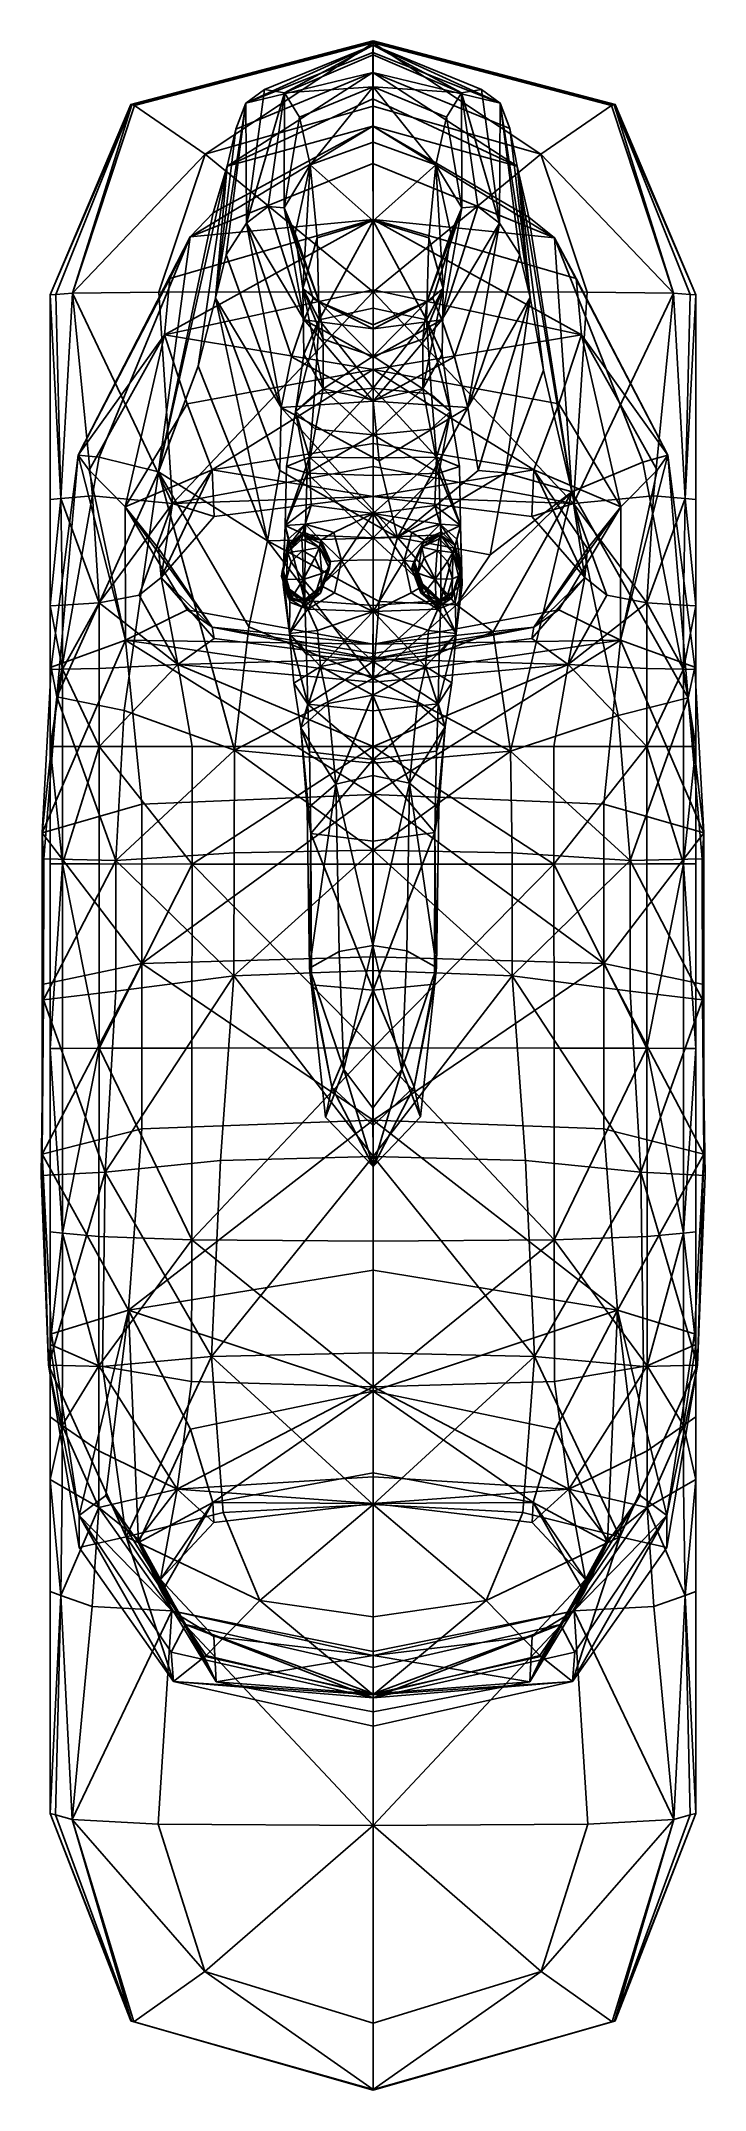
# Model space of a CAD drawing. Header units: millimetres. Extents: x -14 to 14.8, y -37.7 to 51.1.
import ezdxf

# ---------------------------------------------------------------- set-up
doc = ezdxf.new("R2010")
doc.units = ezdxf.units.MM
doc.layers.get('0').update_dxf_attribs({"color": 213, "true_color": 0xc458e1})

msp = doc.modelspace()

# ---------------------------------------------------------------- meshes
at = {"color": 34, "true_color": 0xb1581a}
mesh = msp.add_polyface(dxfattribs=at)
corners = [(-8.662, 38.346, 71.855), (-8.43, 40.797, 83.558), (0.373, 43.349, 83.821), (-7.543, 42.597, 91.791), (-6.557, 43.638, 98.771), (0.363, 47.398, 97.884), (-5.942, 45.662, 104.095), (-8.918, 32.418, 101.692), (-3.48, 43.856, 149.474), (-4.165, 43.921, 136.809), (-2.605, 38.996, 136.372), (-3.457, 48.846, 137.246), (-5.116, 43.191, 126.445), (-5.992, 41.814, 118.383), (-3.6, 35.201, 121.071), (-3.156, 37.4, 127.585), (-4.332, 48.982, 125.305), (-5.136, 48.39, 115.65), (-10.081, 48.328, 2.24), (-9.969, 48.293, 2.96), (0.373, 51.007, 2.7), (-6.901, 46.186, 3.715), (-12.646, 40.153, 3.74), (-8.906, 40.203, 4.786), (-13.372, 40.103, 2.459), (0.373, 40.22, 5.134), (-10.118, 48.34, 0.436), (-10.118, 48.34, 1.374), (0.373, 51.091, 1.364), (-13.615, 40.087, 1.407), (-13.615, 40.087, 0.468), (-5.57, 47.265, 109.151), (-6.453, 39.938, 112.622), (-7.196, 36.996, 107.585), (0.363, 49.727, 108.079)]
mesh.append_faces([[corners[k] for k in face] for face in [(0, 1, 2), (2, 1, 3), (3, 4, 5), (5, 4, 6), (7, 4, 3), (6, 4, 7), (8, 9, 10), (11, 9, 8), (12, 13, 14), (10, 9, 12), (12, 15, 10), (11, 16, 12), (12, 9, 11), (17, 13, 12), (12, 16, 17), (18, 19, 20), (20, 19, 21), (21, 19, 22), (22, 23, 21), (18, 24, 22), (22, 19, 18), (21, 23, 25), (26, 27, 28), (28, 27, 18), (18, 27, 29), (29, 24, 18), (26, 30, 29), (29, 27, 26), (17, 31, 32), (32, 13, 17), (6, 33, 32), (32, 31, 6), (6, 31, 34), (34, 31, 17)]], dxfattribs={"vtx2": -1, "color": 34})
mesh = msp.add_polyface(dxfattribs=at)
corners = [(0.373, 43.349, 83.821), (0.373, 40.298, 72.113), (-8.662, 38.346, 71.855), (-7.543, 42.597, 91.791), (0.37, 45.785, 91.74), (0.363, 47.398, 97.884), (-5.942, 45.662, 104.095), (0.359, 48.58, 103.06), (-3.457, 48.846, 137.246), (-2.81, 47.788, 150.603), (0.373, 49.099, 150.979), (0.373, 50.487, 137.392), (-2.35, 45.721, 164.583), (0.373, 46.711, 165.215), (-2.605, 38.996, 136.372), (-2.225, 39.924, 148.346), (-3.48, 43.856, 149.474), (-1.966, 39.781, 160.788), (-3.002, 42.751, 162.686), (0.373, 38.614, 147.97), (-5.136, 48.39, 115.65), (-4.332, 48.982, 125.305), (0.373, 50.912, 124.926), (0.37, 50.587, 114.761), (-2.04, 42.555, 178.395), (0.373, 43.287, 179.631), (-1.953, 39.005, 188.852), (0.373, 39.504, 190.561), (-1.78, 38.163, 170.979), (-2.671, 40.359, 174.687), (0.373, 51.007, 2.7), (0.373, 51.07, 2.167), (-10.081, 48.328, 2.24), (-6.901, 46.186, 3.715), (0.373, 48.268, 3.508), (0.373, 40.22, 5.134), (0.373, 51.091, 1.364), (0.373, 51.091, 0.425), (-10.118, 48.34, 0.436), (0.363, 49.727, 108.079)]
mesh.append_faces([[corners[k] for k in face] for face in [(0, 1, 2), (3, 4, 0), (5, 4, 3), (6, 7, 5), (8, 9, 10), (10, 11, 8), (12, 13, 10), (10, 9, 12), (14, 15, 16), (17, 18, 16), (16, 15, 17), (12, 9, 16), (16, 18, 12), (16, 9, 8), (17, 15, 19), (20, 21, 22), (22, 23, 20), (8, 11, 22), (22, 21, 8), (12, 24, 25), (25, 13, 12), (26, 27, 25), (25, 24, 26), (17, 28, 29), (29, 18, 17), (26, 24, 29), (12, 18, 29), (29, 24, 12), (30, 31, 32), (33, 34, 30), (35, 34, 33), (36, 37, 38), (32, 31, 36), (39, 7, 6), (20, 23, 39)]], dxfattribs={"vtx2": -1, "color": 34})
mesh = msp.add_polyface(dxfattribs=at)
corners = [(0.373, 43.349, 83.821), (0.37, 45.785, 91.74), (8.243, 42.55, 91.948), (9.408, 38.346, 71.855), (0.373, 40.298, 72.113), (0.363, 47.398, 97.884), (0.359, 48.58, 103.06), (6.622, 45.661, 104.453), (3.096, 45.721, 164.583), (3.747, 42.751, 162.686), (4.226, 43.856, 149.474), (3.555, 47.788, 150.603), (2.712, 39.781, 160.788), (2.97, 39.924, 148.346), (3.35, 38.996, 136.372), (0.373, 49.099, 150.979), (0.373, 46.711, 165.215), (4.203, 48.846, 137.246), (0.373, 50.487, 137.392), (0.373, 38.614, 147.97), (5.077, 48.982, 125.305), (0.373, 50.912, 124.926), (5.877, 48.4, 115.69), (0.37, 50.587, 114.761), (2.785, 42.555, 178.395), (3.416, 40.359, 174.687), (2.698, 39.005, 188.852), (2.525, 38.163, 170.979), (0.373, 43.287, 179.631), (0.373, 39.504, 190.561), (0.373, 51.007, 2.7), (0.373, 48.268, 3.508), (7.646, 46.186, 3.715), (10.826, 48.328, 2.24), (0.373, 51.07, 2.167), (0.373, 40.22, 5.134), (0.373, 51.091, 1.364), (10.863, 48.34, 0.436), (0.373, 51.091, 0.425), (0.363, 49.727, 108.079)]
mesh.append_faces([[corners[k] for k in face] for face in [(0, 1, 2), (3, 4, 0), (2, 1, 5), (5, 6, 7), (8, 9, 10), (10, 11, 8), (12, 13, 10), (10, 9, 12), (10, 13, 14), (8, 11, 15), (15, 16, 8), (17, 18, 15), (15, 11, 17), (19, 13, 12), (17, 20, 21), (21, 18, 17), (22, 23, 21), (21, 20, 22), (8, 24, 25), (25, 9, 8), (25, 24, 26), (12, 9, 25), (25, 27, 12), (26, 24, 28), (28, 29, 26), (8, 16, 28), (28, 24, 8), (30, 31, 32), (33, 34, 30), (32, 31, 35), (36, 34, 33), (37, 38, 36), (39, 23, 22), (7, 6, 39)]], dxfattribs={"vtx2": -1, "color": 34})
mesh = msp.add_polyface(dxfattribs=at)
corners = [(8.243, 42.55, 91.948), (9.175, 40.797, 83.558), (0.373, 43.349, 83.821), (9.408, 38.346, 71.855), (7.121, 43.45, 99.399), (8.995, 31.549, 103.686), (6.622, 45.661, 104.453), (0.363, 47.398, 97.884), (4.203, 48.846, 137.246), (3.555, 47.788, 150.603), (4.226, 43.856, 149.474), (4.911, 43.921, 136.809), (3.35, 38.996, 136.372), (5.877, 48.4, 115.69), (5.077, 48.982, 125.305), (5.861, 43.191, 126.445), (6.735, 41.822, 118.415), (3.901, 37.4, 127.585), (4.478, 35.203, 121.079), (7.646, 46.186, 3.715), (10.714, 48.293, 2.96), (0.373, 51.007, 2.7), (10.826, 48.328, 2.24), (0.373, 40.22, 5.134), (9.652, 40.203, 4.786), (13.391, 40.153, 3.74), (14.118, 40.103, 2.459), (10.863, 48.34, 1.374), (0.373, 51.091, 1.364), (10.863, 48.34, 0.436), (14.36, 40.087, 1.407), (14.36, 40.087, 0.468), (6.299, 47.302, 109.312), (0.363, 49.727, 108.079), (7.189, 39.968, 112.751), (7.762, 36.815, 108.245)]
mesh.append_faces([[corners[k] for k in face] for face in [(0, 1, 2), (2, 1, 3), (0, 4, 5), (5, 4, 6), (7, 4, 0), (6, 4, 7), (8, 9, 10), (10, 11, 8), (12, 11, 10), (13, 14, 15), (15, 16, 13), (8, 11, 15), (15, 14, 8), (12, 17, 15), (15, 11, 12), (18, 16, 15), (19, 20, 21), (21, 20, 22), (23, 24, 19), (22, 20, 25), (25, 26, 22), (19, 24, 25), (25, 20, 19), (22, 27, 28), (28, 27, 29), (29, 27, 30), (30, 31, 29), (22, 26, 30), (30, 27, 22), (13, 32, 33), (33, 32, 6), (6, 32, 34), (34, 35, 6), (13, 16, 34), (34, 32, 13)]], dxfattribs={"vtx2": -1, "color": 34})
mesh = msp.add_polyface(dxfattribs=at)
corners = [(-8.662, 38.346, 71.855), (-11.933, 32.49, 71.083), (-12.401, 33.141, 82.767), (-8.43, 40.797, 83.558), (-7.543, 42.597, 91.791), (-11.49, 33.048, 92.009), (-8.918, 32.418, 101.692), (-4.195, 29.425, 112.079), (-7.196, 36.996, 107.585), (-5.942, 45.662, 104.095), (-7.683, 35.354, 54.468), (-10.368, 30.889, 54.077), (-6.598, 32.501, 35.961), (0.373, 40.298, 72.113), (0.373, 36.842, 54.599), (0.373, 31.349, 20.677), (0.373, 32.65, 10.038), (-8.312, 31.036, 8.853), (-6.514, 30.469, 20.898), (-3.6, 35.201, 121.071), (-3.156, 37.4, 127.585), (-5.116, 43.191, 126.445), (-2.485, 32.352, 185.938), (-3.382, 32.644, 189.928), (-2.983, 35.027, 188.051), (-2.125, 34.269, 183.335), (-2.379, 33.048, 193.537), (-3.439, 30.09, 191.623), (-13.156, 31.254, 2.727), (-11.779, 31.369, 4.713), (-12.646, 40.153, 3.74), (-13.372, 40.103, 2.459), (-8.906, 40.203, 4.786), (0.373, 40.22, 5.134), (-13.615, 31.215, 0.501), (-13.615, 31.215, 1.44), (-13.615, 40.087, 1.407), (-13.615, 40.087, 0.468), (-3.659, 32.465, 115.919), (-6.453, 39.938, 112.622), (-5.992, 41.814, 118.383)]
mesh.append_faces([[corners[k] for k in face] for face in [(0, 1, 2), (2, 3, 0), (4, 3, 2), (2, 5, 4), (4, 5, 6), (7, 8, 6), (6, 8, 9), (0, 10, 11), (11, 1, 0), (11, 10, 12), (0, 13, 14), (14, 10, 0), (12, 10, 14), (15, 16, 17), (15, 18, 12), (19, 20, 21), (22, 23, 24), (24, 25, 22), (24, 23, 26), (27, 23, 22), (26, 23, 27), (28, 29, 30), (30, 31, 28), (17, 32, 30), (30, 29, 17), (33, 32, 17), (34, 35, 36), (36, 37, 34), (28, 31, 36), (36, 35, 28), (7, 38, 39), (39, 8, 7), (19, 40, 39), (39, 38, 19)]], dxfattribs={"vtx2": -1, "color": 34})
mesh = msp.add_polyface(dxfattribs=at)
corners = [(9.408, 38.346, 71.855), (9.175, 40.797, 83.558), (13.147, 33.141, 82.767), (12.679, 32.49, 71.083), (8.243, 42.55, 91.948), (12.068, 32.831, 92.507), (8.995, 31.549, 103.686), (6.622, 45.661, 104.453), (7.762, 36.815, 108.245), (6.109, 32.373, 112.258), (4.934, 32.472, 115.951), (1.437, 29.561, 116.464), (4.478, 35.203, 121.079), (11.113, 30.889, 54.077), (8.428, 35.354, 54.468), (7.343, 32.501, 35.961), (0.373, 36.842, 54.599), (0.373, 40.298, 72.113), (5.861, 43.191, 126.445), (3.901, 37.4, 127.585), (3.124, 33.048, 193.54), (4.124, 32.644, 189.939), (3.729, 35.027, 188.051), (3.23, 32.352, 185.941), (2.871, 34.269, 183.335), (4.171, 30.09, 191.668), (9.057, 31.036, 8.853), (9.652, 40.203, 4.786), (0.373, 40.22, 5.134), (12.524, 31.369, 4.713), (13.391, 40.153, 3.74), (13.901, 31.254, 2.727), (14.118, 40.103, 2.459), (14.36, 31.215, 1.44), (14.36, 40.087, 1.407), (14.36, 31.215, 0.501), (14.36, 40.087, 0.468), (7.189, 39.968, 112.751), (6.735, 41.822, 118.415)]
mesh.append_faces([[corners[k] for k in face] for face in [(0, 1, 2), (2, 3, 0), (4, 5, 2), (2, 1, 4), (6, 5, 4), (7, 8, 6), (6, 8, 9), (9, 10, 11), (11, 10, 12), (0, 3, 13), (13, 14, 0), (15, 14, 13), (0, 14, 16), (16, 17, 0), (16, 14, 15), (18, 19, 12), (20, 21, 22), (23, 24, 22), (22, 21, 23), (25, 21, 20), (23, 21, 25), (26, 27, 28), (26, 29, 30), (30, 27, 26), (31, 32, 30), (30, 29, 31), (31, 33, 34), (34, 32, 31), (35, 36, 34), (34, 33, 35), (12, 10, 37), (37, 38, 12), (9, 8, 37), (37, 10, 9)]], dxfattribs={"vtx2": -1, "color": 34})
mesh = msp.add_polyface(dxfattribs=at)
corners = [(-3.6, 35.201, 121.071), (-3.659, 32.465, 115.919), (1.437, 29.561, 116.464), (0.639, 32.894, 121.829), (0.373, 36.842, 54.599), (0.373, 33.639, 35.91), (-6.598, 32.501, 35.961), (0.373, 31.349, 20.677), (0.373, 38.614, 147.97), (0.373, 38.791, 160.156), (-1.966, 39.781, 160.788), (-2.605, 38.996, 136.372), (0.373, 37.355, 136.226), (-2.225, 39.924, 148.346), (-3.156, 37.4, 127.585), (0.373, 35.47, 127.964), (-1.791, 36.012, 178.601), (-2.62, 37.508, 183.727), (-2.671, 40.359, 174.687), (-1.78, 38.163, 170.979), (-1.953, 39.005, 188.852), (0.373, 37.431, 169.743), (0.373, 35.513, 176.892), (-2.163, 35.785, 192.767), (0.373, 36.037, 194.339), (0.373, 39.504, 190.561), (-2.379, 33.048, 193.537), (0.373, 33.024, 194.764), (-2.125, 34.269, 183.335), (-2.983, 35.027, 188.051), (-2.485, 32.352, 185.938), (0.373, 34.016, 181.763), (0.373, 32.255, 184.608), (-2.309, 30.949, 194.559), (0.373, 30.602, 195.635), (-8.312, 31.036, 8.853), (0.373, 32.65, 10.038), (0.373, 40.22, 5.134)]
mesh.append_faces([[corners[k] for k in face] for face in [(0, 1, 2), (2, 3, 0), (4, 5, 6), (6, 5, 7), (8, 9, 10), (11, 12, 8), (8, 13, 11), (11, 14, 15), (15, 12, 11), (0, 3, 15), (15, 14, 0), (16, 17, 18), (18, 19, 16), (18, 17, 20), (16, 19, 21), (21, 22, 16), (10, 9, 21), (21, 19, 10), (20, 23, 24), (24, 25, 20), (26, 27, 24), (24, 23, 26), (16, 28, 29), (29, 17, 16), (26, 23, 29), (20, 17, 29), (29, 23, 20), (30, 28, 31), (31, 32, 30), (16, 22, 31), (31, 28, 16), (26, 33, 34), (34, 27, 26), (35, 36, 37)]], dxfattribs={"vtx2": -1, "color": 34})
mesh = msp.add_polyface(dxfattribs=at)
corners = [(4.478, 35.203, 121.079), (0.639, 32.894, 121.829), (1.437, 29.561, 116.464), (7.343, 32.501, 35.961), (0.373, 33.639, 35.91), (0.373, 36.842, 54.599), (0.373, 31.349, 20.677), (9.057, 31.036, 8.853), (0.373, 32.65, 10.038), (3.35, 38.996, 136.372), (2.97, 39.924, 148.346), (0.373, 38.614, 147.97), (0.373, 37.355, 136.226), (2.712, 39.781, 160.788), (0.373, 38.791, 160.156), (3.901, 37.4, 127.585), (0.373, 35.47, 127.964), (2.698, 39.005, 188.852), (3.365, 37.508, 183.727), (3.416, 40.359, 174.687), (2.536, 36.012, 178.601), (2.525, 38.163, 170.979), (0.373, 37.431, 169.743), (0.373, 35.513, 176.892), (2.908, 35.785, 192.767), (3.729, 35.027, 188.051), (3.124, 33.048, 193.54), (2.871, 34.269, 183.335), (0.373, 36.037, 194.339), (0.373, 33.024, 194.764), (0.373, 39.504, 190.561), (0.373, 34.016, 181.763), (3.23, 32.352, 185.941), (0.373, 32.255, 184.608), (0.373, 30.602, 195.635), (3.051, 30.949, 194.57), (0.373, 40.22, 5.134)]
mesh.append_faces([[corners[k] for k in face] for face in [(0, 1, 2), (3, 4, 5), (6, 4, 3), (7, 8, 6), (9, 10, 11), (11, 12, 9), (13, 14, 11), (0, 15, 16), (16, 1, 0), (9, 12, 16), (16, 15, 9), (17, 18, 19), (20, 21, 19), (19, 18, 20), (13, 21, 22), (22, 14, 13), (20, 23, 22), (22, 21, 20), (17, 24, 25), (25, 18, 17), (25, 24, 26), (20, 18, 25), (25, 27, 20), (26, 24, 28), (28, 29, 26), (17, 30, 28), (28, 24, 17), (20, 27, 31), (31, 23, 20), (32, 33, 31), (31, 27, 32), (26, 29, 34), (34, 35, 26), (36, 8, 7)]], dxfattribs={"vtx2": -1, "color": 34})
mesh = msp.add_polyface(dxfattribs=at)
corners = [(-10.345, 25.113, 70.898), (-13.568, 23.943, 81.431), (-12.401, 33.141, 82.767), (-11.933, 32.49, 71.083), (-13.322, 22.662, 90.309), (-11.49, 33.048, 92.009), (-10.413, 22.061, 99.224), (-8.918, 32.418, 101.692), (-5.625, 20.353, 105.813), (-5.008, 25.698, 108.673), (-4.195, 29.425, 112.079), (-10.368, 30.889, 54.077), (-7.683, 26.425, 53.686), (-6.598, 32.501, 35.961), (-8.921, 29.086, 36.114), (-6.598, 25.671, 36.267), (-6.514, 30.469, 20.898), (-8.811, 27.828, 21.561), (-8.312, 31.036, 8.853), (-9.759, 27.06, 11.135), (-8.084, 24.061, 11.318), (-6.515, 25.187, 22.224), (0.373, 31.349, 20.677), (-11.779, 31.369, 4.713), (-11.491, 26.726, 5.551), (-13.156, 31.254, 2.727), (-13.084, 26.638, 2.945), (-13.084, 23.856, 3.075), (-13.615, 31.215, 1.44), (-13.615, 26.608, 1.451), (-13.615, 31.215, 0.501), (-13.615, 26.608, 0.512), (-13.615, 23.847, 0.513)]
mesh.append_faces([[corners[k] for k in face] for face in [(0, 1, 2), (2, 3, 0), (4, 5, 2), (2, 1, 4), (4, 6, 7), (7, 5, 4), (8, 9, 7), (7, 9, 10), (0, 3, 11), (11, 12, 0), (13, 14, 11), (15, 12, 11), (11, 14, 15), (13, 16, 17), (17, 14, 13), (18, 19, 17), (17, 16, 18), (20, 21, 17), (17, 19, 20), (15, 14, 17), (17, 21, 15), (18, 16, 22), (18, 23, 24), (24, 19, 18), (25, 26, 24), (24, 23, 25), (24, 26, 27), (20, 19, 24), (25, 28, 29), (29, 26, 25), (30, 31, 29), (29, 28, 30), (29, 31, 32), (27, 26, 29)]], dxfattribs={"vtx2": -1, "color": 34})
mesh = msp.add_polyface(dxfattribs=at)
corners = [(-4.195, 29.425, 112.079), (0.639, 26.798, 113.438), (1.437, 29.561, 116.464), (-3.659, 32.465, 115.919), (-2.688, 28.998, 200.65), (-3.178, 28.514, 200.938), (-2.654, 27.747, 201.363), (-2.142, 28.681, 200.991), (-2.563, 30.14, 196.014), (-1.318, 29.781, 196.2), (0.373, 30.602, 195.635), (-2.309, 30.949, 194.559), (-0.996, 28.574, 196.199), (0.373, 28.591, 196.018), (-2.485, 32.352, 185.938), (-2.573, 29.68, 187.164), (-3.439, 30.09, 191.623), (-2.576, 26.841, 186.89), (-2.379, 33.048, 193.537), (0.373, 29.544, 185.677), (0.373, 32.255, 184.608), (-1.893, 29.445, 196.803), (-1.464, 28.531, 196.656), (-2.659, 29.808, 196.914), (-2.68, 29.685, 197.897), (-1.915, 29.321, 197.786), (-1.485, 28.426, 197.615), (-3.275, 29.223, 196.733), (-1.947, 29.136, 199.491), (-1.517, 28.222, 199.3), (-2.712, 29.5, 199.601), (-1.842, 28.008, 200.462), (-3.328, 28.914, 199.42)]
mesh.append_faces([[corners[k] for k in face] for face in [(0, 1, 2), (2, 3, 0), (4, 5, 6), (6, 7, 4), (8, 9, 10), (10, 11, 8), (12, 13, 10), (10, 9, 12), (14, 15, 16), (16, 15, 17), (8, 11, 16), (16, 11, 18), (17, 15, 19), (14, 20, 19), (19, 15, 14), (12, 9, 21), (21, 22, 12), (8, 23, 21), (21, 9, 8), (24, 25, 21), (21, 23, 24), (26, 22, 21), (21, 25, 26), (27, 23, 8), (24, 23, 27), (26, 25, 28), (28, 29, 26), (24, 30, 28), (28, 25, 24), (4, 7, 28), (28, 30, 4), (31, 29, 28), (28, 7, 31), (32, 30, 24), (4, 30, 32)]], dxfattribs={"vtx2": -1, "color": 34})
mesh = msp.add_polyface(dxfattribs=at)
corners = [(14.026, 22.608, 90.433), (14.313, 23.943, 81.431), (13.147, 33.141, 82.767), (12.068, 32.831, 92.507), (11.091, 25.113, 70.898), (12.679, 32.49, 71.083), (3.99, 26.648, 111.748), (5.586, 25.481, 109.172), (8.995, 31.549, 103.686), (5.455, 28.821, 111.61), (6.329, 20.298, 105.938), (6.109, 32.373, 112.258), (8.428, 26.425, 53.686), (11.113, 30.889, 54.077), (7.343, 25.671, 36.267), (9.667, 29.086, 36.114), (7.343, 32.501, 35.961), (7.261, 25.187, 22.224), (9.556, 27.828, 21.561), (8.829, 24.061, 11.318), (10.504, 27.06, 11.135), (9.057, 31.036, 8.853), (7.259, 30.469, 20.898), (0.373, 31.349, 20.677), (12.236, 26.726, 5.551), (13.829, 23.856, 3.075), (13.829, 26.638, 2.945), (13.901, 31.254, 2.727), (12.524, 31.369, 4.713), (14.36, 26.608, 1.451), (14.36, 23.847, 0.513), (14.36, 26.608, 0.512), (14.36, 31.215, 0.501), (14.36, 31.215, 1.44)]
mesh.append_faces([[corners[k] for k in face] for face in [(0, 1, 2), (2, 3, 0), (4, 5, 2), (2, 1, 4), (6, 7, 8), (8, 9, 6), (8, 7, 10), (0, 3, 8), (11, 9, 8), (4, 12, 13), (13, 5, 4), (14, 15, 13), (13, 12, 14), (13, 15, 16), (14, 17, 18), (18, 15, 14), (19, 20, 18), (18, 17, 19), (21, 22, 18), (18, 20, 21), (16, 15, 18), (18, 22, 16), (23, 22, 21), (24, 20, 19), (25, 26, 24), (27, 28, 24), (24, 26, 27), (21, 20, 24), (24, 28, 21), (29, 26, 25), (30, 31, 29), (32, 33, 29), (29, 31, 32), (27, 26, 29), (29, 33, 27)]], dxfattribs={"vtx2": -1, "color": 34})
mesh = msp.add_polyface(dxfattribs=at)
corners = [(3.151, 29.003, 200.69), (2.592, 28.687, 201.002), (3.064, 27.753, 201.415), (3.602, 28.52, 201.032), (3.124, 33.048, 193.54), (3.051, 30.949, 194.57), (4.171, 30.09, 191.668), (3.288, 30.14, 196.037), (3.315, 29.68, 187.175), (3.23, 32.352, 185.941), (1.729, 28.575, 196.199), (2.051, 29.781, 196.2), (0.373, 30.602, 195.635), (0.373, 28.591, 196.018), (0.373, 29.544, 185.677), (0.373, 32.255, 184.608), (3.316, 26.841, 186.91), (3.345, 29.809, 196.941), (3.936, 29.224, 196.843), (3.302, 29.687, 197.923), (2.588, 29.446, 196.803), (2.158, 28.532, 196.656), (2.115, 28.428, 197.614), (2.545, 29.323, 197.785), (2.549, 27.468, 196.727), (3.239, 29.504, 199.627), (3.83, 28.918, 199.529), (2.482, 29.14, 199.489), (2.052, 28.227, 199.298), (2.315, 28.013, 200.465)]
mesh.append_faces([[corners[k] for k in face] for face in [(0, 1, 2), (2, 3, 0), (4, 5, 6), (6, 5, 7), (6, 8, 9), (10, 11, 12), (12, 13, 10), (7, 5, 12), (12, 11, 7), (9, 8, 14), (14, 15, 9), (14, 8, 16), (7, 17, 18), (18, 17, 19), (7, 11, 20), (20, 17, 7), (10, 21, 20), (20, 11, 10), (22, 23, 20), (20, 21, 22), (19, 17, 20), (20, 23, 19), (24, 21, 10), (19, 25, 26), (0, 3, 26), (26, 25, 0), (19, 23, 27), (27, 25, 19), (22, 28, 27), (27, 23, 22), (29, 1, 27), (27, 28, 29), (0, 25, 27), (27, 1, 0)]], dxfattribs={"vtx2": -1, "color": 34})
mesh = msp.add_polyface(dxfattribs=at)
corners = [(-10.345, 25.113, 70.898), (-9.637, 18.01, 73.584), (-13.957, 16.762, 79.536), (-13.568, 23.943, 81.431), (-13.322, 22.662, 90.309), (-13.897, 15.629, 87.47), (-10.767, 15.557, 95.4), (-10.413, 22.061, 99.224), (-5.625, 20.353, 105.813), (-5.65, 15.902, 101.345), (0.373, 18.426, 71.6), (-8.918, 32.418, 101.692), (-7.683, 26.425, 53.686), (0.373, 24.937, 53.555), (0.373, 16.016, 103.327), (-6.598, 25.671, 36.267), (-6.515, 25.187, 22.224), (0.373, 24.307, 22.446), (-8.084, 24.061, 11.318), (-13.084, 23.856, 3.075), (-11.492, 23.884, 6.069), (-11.491, 26.726, 5.551), (-7.465, 20.505, 8.844), (0.373, 20.504, 9.766), (-7.467, 15.407, 8.521), (-11.493, 20.508, 6.079), (-13.084, 20.511, 3.078), (-13.085, 15.422, 3.034), (-13.615, 23.847, 0.513), (-13.615, 23.847, 1.452), (-13.615, 26.608, 1.451), (-13.615, 20.512, 1.453), (-13.615, 20.512, 0.514), (-13.615, 15.425, 0.516), (-13.615, 15.425, 1.454)]
mesh.append_faces([[corners[k] for k in face] for face in [(0, 1, 2), (2, 3, 0), (4, 3, 2), (2, 5, 4), (4, 5, 6), (6, 7, 4), (8, 7, 6), (6, 9, 8), (10, 1, 0), (11, 7, 8), (0, 12, 13), (8, 9, 14), (15, 16, 17), (17, 16, 18), (19, 20, 21), (21, 20, 18), (18, 22, 23), (23, 22, 24), (18, 20, 25), (25, 22, 18), (19, 26, 25), (25, 20, 19), (25, 26, 27), (24, 22, 25), (28, 29, 30), (30, 29, 19), (19, 29, 31), (31, 26, 19), (28, 32, 31), (31, 29, 28), (33, 34, 31), (31, 32, 33), (27, 26, 31), (31, 34, 27)]], dxfattribs={"vtx2": -1, "color": 34})
mesh = msp.add_polyface(dxfattribs=at)
corners = [(3.99, 26.648, 111.748), (5.455, 28.821, 111.61), (1.437, 29.561, 116.464), (6.109, 32.373, 112.258), (7.343, 32.501, 35.961), (7.259, 30.469, 20.898), (0.373, 31.349, 20.677), (3.316, 26.841, 186.91), (4.235, 27.527, 191.312), (3.976, 25.406, 191.719), (4.211, 28.059, 195.068), (3.933, 26.759, 195.249), (3.176, 26.453, 196.276), (3.288, 30.14, 196.037), (4.011, 29.486, 195.238), (4.171, 30.09, 191.668), (3.315, 29.68, 187.175), (3.936, 29.224, 196.843), (4.18, 28.2, 196.716), (3.302, 29.687, 197.923), (3.893, 29.101, 197.825), (4.137, 28.095, 197.674), (3.896, 27.246, 196.767), (3.853, 27.198, 197.651), (3.242, 26.831, 197.663), (3.83, 28.918, 199.529), (4.074, 27.894, 199.358), (3.813, 27.767, 200.509), (3.602, 28.52, 201.032), (3.791, 26.941, 199.278), (3.573, 26.964, 200.811)]
mesh.append_faces([[corners[k] for k in face] for face in [(0, 1, 2), (2, 1, 3), (4, 5, 6), (7, 8, 9), (10, 11, 9), (9, 8, 10), (9, 11, 12), (13, 14, 15), (10, 8, 15), (15, 14, 10), (7, 16, 15), (15, 8, 7), (10, 14, 17), (17, 18, 10), (17, 14, 13), (19, 20, 17), (21, 18, 17), (17, 20, 21), (12, 11, 22), (10, 18, 22), (22, 11, 10), (21, 23, 22), (22, 18, 21), (22, 23, 24), (21, 20, 25), (25, 26, 21), (25, 20, 19), (27, 26, 25), (25, 28, 27), (24, 23, 29), (21, 26, 29), (29, 23, 21), (27, 30, 29), (29, 26, 27)]], dxfattribs={"vtx2": -1, "color": 34})
mesh = msp.add_polyface(dxfattribs=at)
corners = [(11.091, 25.113, 70.898), (14.313, 23.943, 81.431), (14.702, 16.762, 79.536), (10.382, 18.01, 73.584), (14.026, 22.608, 90.433), (14.642, 15.629, 87.47), (10.992, 21.843, 99.723), (11.513, 15.557, 95.4), (6.329, 20.298, 105.938), (0.373, 18.426, 71.6), (0.373, 23.556, 67.526), (5.586, 25.481, 109.172), (0.373, 23.458, 111), (8.995, 31.549, 103.686), (0.373, 24.937, 53.555), (8.428, 26.425, 53.686), (7.343, 25.671, 36.267), (8.829, 24.061, 11.318), (7.261, 25.187, 22.224), (0.373, 24.307, 22.446), (12.237, 23.884, 6.069), (12.236, 26.726, 5.551), (13.829, 23.856, 3.075), (12.238, 20.508, 6.079), (13.829, 20.511, 3.078), (8.21, 20.505, 8.844), (8.212, 15.407, 8.521), (13.83, 15.422, 3.034), (0.373, 20.504, 9.766), (14.36, 23.847, 1.452), (14.36, 26.608, 1.451), (14.36, 23.847, 0.513), (14.36, 20.512, 1.453), (14.36, 15.425, 0.516), (14.36, 20.512, 0.514)]
mesh.append_faces([[corners[k] for k in face] for face in [(0, 1, 2), (2, 3, 0), (4, 5, 2), (2, 1, 4), (4, 6, 7), (7, 5, 4), (7, 6, 8), (0, 3, 9), (9, 10, 0), (8, 11, 12), (8, 6, 13), (13, 6, 4), (0, 10, 14), (14, 15, 0), (16, 15, 14), (17, 18, 19), (19, 18, 16), (17, 20, 21), (21, 20, 22), (22, 20, 23), (23, 24, 22), (17, 25, 23), (23, 20, 17), (23, 25, 26), (27, 24, 23), (28, 25, 17), (26, 25, 28), (22, 29, 30), (30, 29, 31), (32, 24, 27), (33, 34, 32), (31, 29, 32), (32, 34, 31), (22, 24, 32), (32, 29, 22)]], dxfattribs={"vtx2": -1, "color": 34})
mesh = msp.add_polyface(dxfattribs=at)
corners = [(0.373, 24.937, 53.555), (-7.683, 26.425, 53.686), (-6.598, 25.671, 36.267), (-2.45, 26.453, 196.252), (-3.229, 26.759, 195.155), (-3.244, 25.406, 191.674), (-3.521, 28.059, 194.924), (-3.513, 27.527, 191.235), (-2.576, 26.841, 186.89), (-3.376, 27.761, 200.383), (-3.148, 26.958, 200.717), (-2.654, 27.747, 201.363), (-3.178, 28.514, 200.938), (-3.439, 30.09, 191.623), (-3.307, 29.486, 195.144), (-2.563, 30.14, 196.014), (-3.235, 27.245, 196.657), (-3.535, 28.199, 196.55), (-2.621, 26.829, 197.636), (-3.257, 27.195, 197.542), (-3.557, 28.093, 197.509), (-3.275, 29.223, 196.733), (-3.296, 29.099, 197.716), (-2.68, 29.685, 197.897), (-3.288, 26.937, 199.17), (-3.589, 27.89, 199.194), (-2.645, 26.736, 200.342), (-3.328, 28.914, 199.42), (-2.688, 28.998, 200.65)]
mesh.append_faces([[corners[k] for k in face] for face in [(0, 1, 2), (3, 4, 5), (6, 7, 5), (5, 4, 6), (5, 7, 8), (9, 10, 11), (11, 12, 9), (8, 7, 13), (6, 14, 13), (13, 7, 6), (13, 14, 15), (6, 4, 16), (16, 17, 6), (18, 19, 16), (20, 17, 16), (16, 19, 20), (15, 14, 21), (6, 17, 21), (21, 14, 6), (20, 22, 21), (21, 17, 20), (21, 22, 23), (20, 19, 24), (24, 25, 20), (24, 19, 18), (26, 10, 24), (9, 25, 24), (24, 10, 9), (23, 22, 27), (20, 25, 27), (27, 22, 20), (9, 12, 27), (27, 25, 9), (27, 12, 28)]], dxfattribs={"vtx2": -1, "color": 34})
mesh = msp.add_polyface(dxfattribs=at)
corners = [(-4.195, 29.425, 112.079), (-5.008, 25.698, 108.673), (0.373, 23.458, 111), (0.639, 26.798, 113.438), (-0.996, 28.574, 196.199), (-1.289, 27.164, 196.436), (0.373, 26.363, 196.587), (0.373, 28.591, 196.018), (-2.45, 26.453, 196.252), (-2.036, 25.54, 195.525), (-3.244, 25.406, 191.674), (-2.576, 26.841, 186.89), (0.373, 26.613, 185.442), (0.373, 24.192, 184.376), (-2.645, 26.736, 200.342), (-2.112, 27.124, 200.77), (-2.654, 27.747, 201.363), (-3.148, 26.958, 200.717), (-1.842, 28.008, 200.462), (-2.142, 28.681, 200.991), (0.373, 29.544, 185.677), (-2.599, 26.842, 196.801), (-3.235, 27.245, 196.657), (-3.229, 26.759, 195.155), (-2.621, 26.829, 197.636), (-1.854, 27.467, 196.728), (-1.464, 28.531, 196.656), (-1.485, 28.426, 197.615), (-1.876, 27.417, 197.613), (-2.653, 26.533, 199.225), (-3.288, 26.937, 199.17), (-1.907, 27.158, 199.24), (-1.517, 28.222, 199.3)]
mesh.append_faces([[corners[k] for k in face] for face in [(0, 1, 2), (2, 3, 0), (4, 5, 6), (6, 7, 4), (8, 9, 6), (6, 5, 8), (10, 9, 8), (11, 12, 13), (14, 15, 16), (16, 17, 14), (18, 19, 16), (16, 15, 18), (20, 12, 11), (8, 21, 22), (22, 23, 8), (22, 21, 24), (8, 5, 25), (25, 21, 8), (4, 26, 25), (25, 5, 4), (27, 28, 25), (25, 26, 27), (24, 21, 25), (25, 28, 24), (24, 29, 30), (30, 29, 14), (24, 28, 31), (31, 29, 24), (27, 32, 31), (31, 28, 27), (18, 15, 31), (31, 32, 18), (14, 29, 31), (31, 15, 14)]], dxfattribs={"vtx2": -1, "color": 34})
mesh = msp.add_polyface(dxfattribs=at)
corners = [(1.437, 29.561, 116.464), (0.639, 26.798, 113.438), (3.99, 26.648, 111.748), (3.176, 26.453, 196.276), (2.778, 25.54, 195.536), (3.976, 25.406, 191.719), (2.021, 27.165, 196.436), (0.373, 26.363, 196.587), (1.729, 28.575, 196.199), (0.373, 28.591, 196.018), (0.373, 24.192, 184.376), (0.373, 26.613, 185.442), (3.316, 26.841, 186.91), (3.813, 27.767, 200.509), (3.602, 28.52, 201.032), (3.064, 27.753, 201.415), (3.573, 26.964, 200.811), (2.315, 28.013, 200.465), (2.562, 27.13, 200.781), (2.592, 28.687, 201.002), (3.107, 26.741, 200.383), (0.373, 29.544, 185.677), (2.549, 27.468, 196.727), (3.286, 26.843, 196.828), (3.242, 26.831, 197.663), (2.505, 27.419, 197.611), (2.115, 28.428, 197.614), (2.158, 28.532, 196.656), (3.896, 27.246, 196.767), (2.443, 27.163, 199.238), (2.052, 28.227, 199.298), (3.18, 26.538, 199.251), (3.791, 26.941, 199.278)]
mesh.append_faces([[corners[k] for k in face] for face in [(0, 1, 2), (3, 4, 5), (3, 6, 7), (7, 4, 3), (8, 9, 7), (7, 6, 8), (10, 11, 12), (13, 14, 15), (15, 16, 13), (17, 18, 15), (15, 19, 17), (20, 16, 15), (15, 18, 20), (12, 11, 21), (8, 6, 22), (3, 23, 22), (22, 6, 3), (24, 25, 22), (22, 23, 24), (26, 27, 22), (22, 25, 26), (28, 23, 3), (24, 23, 28), (26, 25, 29), (29, 30, 26), (24, 31, 29), (29, 25, 24), (20, 18, 29), (29, 31, 20), (17, 30, 29), (29, 18, 17), (32, 31, 24), (20, 31, 32), (32, 16, 20)]], dxfattribs={"vtx2": -1, "color": 34})
mesh = msp.add_polyface(dxfattribs=at)
corners = [(-10.345, 25.113, 70.898), (0.373, 23.556, 67.526), (0.373, 18.426, 71.6), (-5.625, 20.353, 105.813), (0.373, 19.783, 108.01), (0.373, 23.458, 111), (-5.008, 25.698, 108.673), (0.373, 24.937, 53.555), (-6.598, 25.671, 36.267), (0.373, 24.533, 36.318), (0.373, 16.016, 103.327), (0.373, 24.307, 22.446), (-8.084, 24.061, 11.318), (0.373, 23.288, 13.18), (-1.902, 23.969, 195.441), (0.371, 24.406, 197.015), (0.373, 26.363, 196.587), (-2.036, 25.54, 195.525), (-2.576, 26.841, 186.89), (-2.504, 24.495, 186.2), (-3.244, 25.406, 191.674), (-2.456, 22.346, 185.271), (-3.052, 23.254, 190.559), (0.373, 24.192, 184.376), (0.373, 22.046, 183.509), (-1.566, 22.371, 195.183), (0.365, 22.733, 196.807), (-1.232, 18.877, 193.745), (0.362, 19.254, 195.119), (-2.755, 21.321, 190.334), (-2.487, 17.802, 189.662), (-2.382, 20.279, 185.489), (-2.315, 16.739, 185.584), (0.373, 19.943, 183.874), (0.373, 16.402, 184.224), (0.373, 20.504, 9.766)]
mesh.append_faces([[corners[k] for k in face] for face in [(0, 1, 2), (3, 4, 5), (5, 6, 3), (7, 1, 0), (8, 9, 7), (10, 4, 3), (11, 9, 8), (12, 13, 11), (14, 15, 16), (16, 17, 14), (18, 19, 20), (21, 22, 20), (20, 19, 21), (14, 17, 20), (20, 22, 14), (23, 19, 18), (21, 19, 23), (23, 24, 21), (14, 25, 26), (26, 15, 14), (27, 28, 26), (26, 25, 27), (27, 25, 29), (29, 30, 27), (14, 22, 29), (29, 25, 14), (21, 31, 29), (29, 22, 21), (32, 30, 29), (29, 31, 32), (32, 31, 33), (33, 34, 32), (21, 24, 33), (33, 31, 21), (35, 13, 12)]], dxfattribs={"vtx2": -1, "color": 34})
mesh = msp.add_polyface(dxfattribs=at)
corners = [(0.373, 23.458, 111), (0.373, 19.783, 108.01), (6.329, 20.298, 105.938), (3.99, 26.648, 111.748), (0.639, 26.798, 113.438), (5.586, 25.481, 109.172), (0.373, 24.937, 53.555), (0.373, 24.533, 36.318), (7.343, 25.671, 36.267), (0.373, 16.016, 103.327), (0.373, 24.307, 22.446), (0.373, 23.288, 13.18), (8.829, 24.061, 11.318), (3.976, 25.406, 191.719), (3.246, 24.495, 186.211), (3.316, 26.841, 186.91), (2.643, 23.976, 195.448), (3.792, 23.262, 190.573), (2.778, 25.54, 195.536), (3.2, 22.352, 185.275), (0.373, 26.363, 196.587), (0.371, 24.406, 197.015), (0.373, 24.192, 184.376), (0.373, 22.046, 183.509), (1.959, 18.917, 193.769), (2.299, 22.397, 195.198), (0.365, 22.733, 196.807), (0.362, 19.254, 195.119), (3.125, 20.304, 185.492), (0.373, 19.943, 183.874), (3.057, 16.777, 185.588), (0.373, 16.402, 184.224), (3.493, 21.355, 190.347), (3.221, 17.853, 189.681), (0.373, 20.504, 9.766)]
mesh.append_faces([[corners[k] for k in face] for face in [(0, 1, 2), (3, 4, 0), (0, 5, 3), (6, 7, 8), (2, 1, 9), (10, 11, 12), (8, 7, 10), (13, 14, 15), (16, 17, 13), (13, 18, 16), (19, 14, 13), (13, 17, 19), (16, 18, 20), (20, 21, 16), (15, 14, 22), (19, 23, 22), (22, 14, 19), (24, 25, 26), (26, 27, 24), (16, 21, 26), (26, 25, 16), (19, 28, 29), (29, 23, 19), (30, 31, 29), (29, 28, 30), (30, 28, 32), (32, 33, 30), (19, 17, 32), (32, 28, 19), (16, 25, 32), (32, 17, 16), (24, 33, 32), (32, 25, 24), (12, 11, 34)]], dxfattribs={"vtx2": -1, "color": 34})
mesh = msp.add_polyface(dxfattribs=at)
corners = [(-9.637, 11.093, 71.73), (-13.957, 10.194, 76.971), (-13.957, 16.762, 79.536), (-9.637, 18.01, 73.584), (-13.899, 9.519, 84.039), (-13.897, 15.629, 87.47), (-10.776, 9.891, 91.269), (-10.767, 15.557, 95.4), (-5.661, 10.563, 96.753), (-5.65, 15.902, 101.345), (0.373, 18.426, 71.6), (0.373, 11.393, 69.983), (0.373, 10.787, 98.581), (0.373, 16.016, 103.327), (-1.232, 18.877, 193.745), (-1.1, 11.623, 190.125), (0.365, 11.878, 191.107), (0.362, 19.254, 195.119), (-0.889, 6.497, 187.103), (-2.315, 16.739, 185.584), (-2.289, 10.172, 184.286), (-2.382, 10.893, 187.204), (-2.487, 17.802, 189.662), (0.373, 16.402, 184.224), (0.373, 9.942, 183.313), (-7.467, 15.407, 8.521), (0.373, 15.405, 9.397), (0.373, 20.504, 9.766), (-13.085, 15.422, 3.034), (-11.494, 15.415, 5.895), (-11.493, 20.508, 6.079), (-11.499, 7.423, 5.83), (-7.473, 7.434, 8.407), (-13.086, 7.411, 3.019), (0.373, 7.438, 9.266), (-13.615, 15.425, 1.454), (-13.615, 7.408, 1.456), (-13.615, 15.425, 0.516), (-13.615, 7.408, 0.518)]
mesh.append_faces([[corners[k] for k in face] for face in [(0, 1, 2), (2, 3, 0), (4, 5, 2), (2, 1, 4), (4, 6, 7), (7, 5, 4), (8, 9, 7), (7, 6, 8), (0, 3, 10), (10, 11, 0), (8, 12, 13), (13, 9, 8), (14, 15, 16), (16, 17, 14), (16, 15, 18), (19, 20, 21), (21, 22, 19), (14, 22, 21), (21, 15, 14), (19, 23, 24), (24, 20, 19), (25, 26, 27), (28, 29, 30), (30, 29, 25), (25, 29, 31), (31, 32, 25), (28, 33, 31), (31, 29, 28), (25, 32, 34), (34, 26, 25), (28, 35, 36), (36, 33, 28), (37, 38, 36), (36, 35, 37)]], dxfattribs={"vtx2": -1, "color": 34})
mesh = msp.add_polyface(dxfattribs=at)
corners = [(14.644, 9.519, 84.039), (14.702, 10.194, 76.971), (14.702, 16.762, 79.536), (14.642, 15.629, 87.47), (10.382, 11.093, 71.73), (10.382, 18.01, 73.584), (6.329, 20.298, 105.938), (6.396, 15.902, 101.345), (11.513, 15.557, 95.4), (6.406, 10.563, 96.753), (11.521, 9.891, 91.269), (0.373, 11.393, 69.983), (0.373, 18.426, 71.6), (0.373, 16.016, 103.327), (0.373, 10.787, 98.581), (1.959, 18.917, 193.769), (1.833, 11.65, 190.141), (3.12, 10.927, 187.216), (3.221, 17.853, 189.681), (3.057, 16.777, 185.588), (3.032, 10.197, 184.288), (0.362, 19.254, 195.119), (0.365, 11.878, 191.107), (0.373, 9.942, 183.313), (0.373, 16.402, 184.224), (8.212, 15.407, 8.521), (12.239, 15.415, 5.895), (12.238, 20.508, 6.079), (13.83, 15.422, 3.034), (0.373, 20.504, 9.766), (0.373, 15.405, 9.397), (0.373, 7.438, 9.266), (8.218, 7.434, 8.407), (12.244, 7.423, 5.83), (14.36, 15.425, 1.454), (14.36, 20.512, 1.453), (14.36, 15.425, 0.516), (14.36, 7.408, 1.456)]
mesh.append_faces([[corners[k] for k in face] for face in [(0, 1, 2), (2, 3, 0), (4, 5, 2), (2, 1, 4), (6, 7, 8), (9, 10, 8), (8, 7, 9), (0, 3, 8), (8, 10, 0), (4, 11, 12), (12, 5, 4), (9, 7, 13), (13, 14, 9), (13, 7, 6), (15, 16, 17), (17, 18, 15), (19, 18, 17), (17, 20, 19), (15, 21, 22), (22, 16, 15), (19, 20, 23), (23, 24, 19), (25, 26, 27), (27, 26, 28), (29, 30, 25), (25, 30, 31), (31, 32, 25), (28, 26, 33), (25, 32, 33), (33, 26, 25), (28, 34, 35), (35, 34, 36), (36, 34, 37), (37, 34, 28)]], dxfattribs={"vtx2": -1, "color": 34})
mesh = msp.add_polyface(dxfattribs=at)
corners = [(6.406, 10.563, 96.753), (0.373, 10.787, 98.581), (0.373, 2.725, 95.401), (6.979, 2.555, 93.522), (2.162, 5.745, 183.583), (2.425, 4.449, 184.693), (0.373, 2.29, 183.852), (0.373, 4.07, 182.676), (1.629, 6.508, 187.109), (14.644, 9.519, 84.039), (14.759, 1.902, 80.56), (14.702, 2.834, 73.625), (14.702, 10.194, 76.971), (10.382, 11.093, 71.73), (10.382, 3.935, 68.569), (11.979, 2.045, 87.883), (11.521, 9.891, 91.269), (0.373, 4.302, 66.884), (0.373, 11.393, 69.983), (3.12, 10.927, 187.216), (1.833, 11.65, 190.141), (3.032, 10.197, 184.288), (0.365, 11.878, 191.107), (0.373, 9.942, 183.313), (8.225, -0.886, 8.503), (8.218, 7.434, 8.407), (0.373, 7.438, 9.266), (12.244, 7.423, 5.83), (13.831, 7.411, 3.019), (13.83, 15.422, 3.034), (12.25, -0.738, 5.886), (13.832, -0.591, 3.035), (14.36, -0.542, 1.459), (14.36, 7.408, 1.456), (14.36, -0.542, 0.52), (14.36, 7.408, 0.518), (14.36, 15.425, 0.516)]
mesh.append_faces([[corners[k] for k in face] for face in [(0, 1, 2), (2, 3, 0), (4, 5, 6), (6, 7, 4), (6, 5, 8), (9, 10, 11), (11, 12, 9), (13, 12, 11), (11, 14, 13), (0, 3, 15), (15, 16, 0), (9, 16, 15), (15, 10, 9), (13, 14, 17), (17, 18, 13), (8, 5, 19), (19, 20, 8), (4, 21, 19), (19, 5, 4), (8, 20, 22), (4, 7, 23), (23, 21, 4), (24, 25, 26), (27, 28, 29), (24, 30, 27), (27, 25, 24), (31, 28, 27), (27, 30, 31), (31, 32, 33), (33, 28, 31), (34, 35, 33), (33, 32, 34), (33, 35, 36), (29, 28, 33)]], dxfattribs={"vtx2": -1, "color": 34})
mesh = msp.add_polyface(dxfattribs=at)
corners = [(-5.661, 10.563, 96.753), (-6.234, 2.555, 93.522), (0.373, 2.725, 95.401), (0.373, 10.787, 98.581), (1.629, 6.508, 187.109), (0.371, 4.819, 186.707), (0.373, 2.29, 183.852), (-0.889, 6.497, 187.103), (-1.682, 4.44, 184.69), (-1.417, 5.734, 183.582), (0.373, 4.07, 182.676), (-9.637, 11.093, 71.73), (-9.637, 3.935, 68.569), (-13.957, 2.834, 73.625), (-13.957, 10.194, 76.971), (-13.899, 9.519, 84.039), (-14.013, 1.902, 80.56), (-11.234, 2.045, 87.883), (-10.776, 9.891, 91.269), (0.373, 11.393, 69.983), (0.373, 4.302, 66.884), (0.365, 11.878, 191.107), (-2.382, 10.893, 187.204), (-2.289, 10.172, 184.286), (-1.1, 11.623, 190.125), (0.373, 9.942, 183.313), (-7.48, -0.886, 8.503), (-7.473, 7.434, 8.407), (-11.499, 7.423, 5.83), (-11.504, -0.738, 5.886), (-13.087, -0.591, 3.035), (-13.086, 7.411, 3.019), (0.373, 7.438, 9.266), (-13.615, -0.542, 0.52), (-13.615, -0.542, 1.459), (-13.615, 7.408, 1.456), (-13.615, 7.408, 0.518)]
mesh.append_faces([[corners[k] for k in face] for face in [(0, 1, 2), (2, 3, 0), (4, 5, 6), (7, 8, 6), (6, 5, 7), (9, 10, 6), (6, 8, 9), (11, 12, 13), (13, 14, 11), (15, 14, 13), (13, 16, 15), (15, 16, 17), (17, 18, 15), (0, 18, 17), (17, 1, 0), (11, 19, 20), (20, 12, 11), (7, 5, 21), (21, 5, 4), (9, 8, 22), (22, 23, 9), (7, 24, 22), (22, 8, 7), (9, 23, 25), (25, 10, 9), (26, 27, 28), (28, 29, 26), (30, 29, 28), (28, 31, 30), (32, 27, 26), (33, 34, 35), (35, 36, 33), (30, 31, 35), (35, 34, 30)]], dxfattribs={"vtx2": -1, "color": 34})
mesh = msp.add_polyface(dxfattribs=at)
corners = [(-12.358, -12.828, 65.109), (-13.557, -4.96, 69.628), (-10.228, -3.925, 61.871), (-13.686, -6.313, 76.743), (0.373, -12.36, 86.735), (0.373, -5.786, 92.036), (-6.631, -5.933, 90.098), (0.373, 2.725, 95.401), (-6.234, 2.555, 93.522), (-13.957, 2.834, 73.625), (-9.637, 3.935, 68.569), (-14.013, 1.902, 80.56), (-11.347, -6.373, 84.284), (-11.234, 2.045, 87.883), (0.373, 4.302, 66.884), (0.373, -2.196, 60.598), (0.373, -7.448, 49.421), (-7.539, -9.088, 48.808), (-11.51, -6.339, 6.063), (-13.088, -5.653, 3.08), (-13.089, -8.929, 3.088), (-8.113, -11.694, 11.418), (-7.486, -7.024, 8.811), (-7.48, -0.886, 8.503), (-11.504, -0.738, 5.886), (-13.087, -0.591, 3.035), (0.373, -7.253, 9.727), (0.373, -0.935, 9.375), (0.373, 7.438, 9.266), (-13.615, -0.542, 1.459), (-13.615, -5.425, 1.46), (-13.615, -0.542, 0.52), (-13.615, -5.425, 0.521), (-13.615, -8.56, 0.522), (-13.615, -8.56, 1.461)]
mesh.append_faces([[corners[k] for k in face] for face in [(0, 1, 2), (3, 1, 0), (4, 5, 6), (6, 5, 7), (7, 8, 6), (2, 1, 9), (9, 10, 2), (3, 11, 9), (9, 1, 3), (3, 12, 13), (13, 11, 3), (6, 8, 13), (13, 12, 6), (2, 10, 14), (14, 15, 2), (2, 15, 16), (16, 17, 2), (18, 19, 20), (21, 22, 18), (23, 24, 18), (18, 22, 23), (25, 19, 18), (18, 24, 25), (23, 22, 26), (26, 27, 23), (23, 27, 28), (25, 29, 30), (30, 19, 25), (31, 32, 30), (30, 29, 31), (33, 34, 30), (30, 32, 33), (20, 19, 30), (30, 34, 20)]], dxfattribs={"vtx2": -1, "color": 34})
mesh = msp.add_polyface(dxfattribs=at)
corners = [(7.376, -5.933, 90.098), (6.86, -12.708, 84.929), (11.066, -13.753, 79.512), (12.093, -6.373, 84.284), (0.373, -5.786, 92.036), (0.373, -12.36, 86.735), (6.979, 2.555, 93.522), (0.373, 2.725, 95.401), (11.979, 2.045, 87.883), (10.974, -3.925, 61.871), (0.373, -2.196, 60.598), (0.373, 4.302, 66.884), (10.382, 3.935, 68.569), (10.536, -14.009, 46.969), (8.284, -9.088, 48.808), (7.311, -12.273, 35.846), (0.373, -7.448, 49.421), (0.373, -10.978, 36.004), (8.858, -11.694, 11.418), (7.276, -13.134, 22.876), (9.576, -15.606, 22.506), (10.534, -13.875, 11.554), (0.373, -12.31, 22.999), (0.373, -11.162, 13.281), (-6.566, -12.273, 35.846), (12.256, -12.486, 5.702), (8.232, -7.024, 8.811), (0.373, -7.253, 9.727), (8.225, -0.886, 8.503), (0.373, -0.935, 9.375), (12.257, -10.036, 6.091), (12.255, -6.339, 6.063), (12.25, -0.738, 5.886), (0.373, 7.438, 9.266)]
mesh.append_faces([[corners[k] for k in face] for face in [(0, 1, 2), (2, 3, 0), (0, 4, 5), (5, 1, 0), (0, 6, 7), (7, 4, 0), (0, 3, 8), (8, 6, 0), (9, 10, 11), (11, 12, 9), (13, 14, 9), (15, 14, 13), (9, 14, 16), (16, 10, 9), (15, 17, 16), (16, 14, 15), (18, 19, 20), (20, 21, 18), (20, 19, 15), (15, 19, 22), (22, 17, 15), (18, 23, 22), (22, 19, 18), (24, 17, 22), (18, 21, 25), (18, 26, 27), (27, 23, 18), (28, 29, 27), (27, 26, 28), (18, 30, 31), (31, 26, 18), (28, 26, 31), (31, 32, 28), (33, 29, 28)]], dxfattribs={"vtx2": -1, "color": 34})
mesh = msp.add_polyface(dxfattribs=at)
corners = [(10.974, -3.925, 61.871), (14.302, -4.96, 69.628), (13.103, -12.828, 65.109), (11.947, -11.964, 56.984), (14.431, -6.313, 76.743), (13.108, -14.218, 72.3), (12.093, -6.373, 84.284), (11.066, -13.753, 79.512), (14.702, 2.834, 73.625), (14.759, 1.902, 80.56), (10.382, 3.935, 68.569), (11.979, 2.045, 87.883), (10.536, -14.009, 46.969), (13.906, -16.296, 2.811), (13.834, -11.572, 2.991), (12.256, -12.486, 5.702), (13.834, -8.929, 3.088), (12.257, -10.036, 6.091), (8.858, -11.694, 11.418), (13.834, -5.653, 3.08), (12.255, -6.339, 6.063), (13.832, -0.591, 3.035), (12.25, -0.738, 5.886), (14.36, -11.268, 1.462), (14.36, -16.135, 0.526), (14.36, -11.268, 0.523), (14.36, -8.56, 0.522), (14.36, -8.56, 1.461), (14.36, -5.425, 1.46), (14.36, -5.425, 0.521), (14.36, -0.542, 0.52), (14.36, -0.542, 1.459)]
mesh.append_faces([[corners[k] for k in face] for face in [(0, 1, 2), (2, 3, 0), (4, 5, 2), (2, 1, 4), (4, 6, 7), (7, 5, 4), (4, 1, 8), (8, 9, 4), (0, 10, 8), (8, 1, 0), (4, 9, 11), (11, 6, 4), (0, 3, 12), (13, 14, 15), (16, 17, 15), (15, 14, 16), (15, 17, 18), (16, 19, 20), (20, 17, 16), (21, 22, 20), (20, 19, 21), (23, 14, 13), (24, 25, 23), (26, 27, 23), (23, 25, 26), (16, 14, 23), (23, 27, 16), (16, 27, 28), (28, 19, 16), (26, 29, 28), (28, 27, 26), (30, 31, 28), (28, 29, 30), (21, 19, 28), (28, 31, 21)]], dxfattribs={"vtx2": -1, "color": 34})
mesh = msp.add_polyface(dxfattribs=at)
corners = [(-10.228, -3.925, 61.871), (-11.202, -11.964, 56.984), (-12.358, -12.828, 65.109), (-12.363, -14.218, 72.3), (-13.686, -6.313, 76.743), (-10.321, -13.753, 79.512), (-11.347, -6.373, 84.284), (-6.631, -5.933, 90.098), (-6.115, -12.708, 84.929), (0.373, -12.36, 86.735), (-4.533, -16.512, 80.346), (-7.539, -9.088, 48.808), (-9.791, -14.009, 46.969), (-6.566, -12.273, 35.846), (0.373, -7.448, 49.421), (0.373, -10.978, 36.004), (-6.531, -13.134, 22.876), (-8.83, -15.606, 22.506), (-8.113, -11.694, 11.418), (-9.789, -13.875, 11.554), (0.373, -12.31, 22.999), (0.373, -11.162, 13.281), (-11.512, -10.036, 6.091), (-11.511, -12.486, 5.702), (-13.089, -8.929, 3.088), (-13.089, -11.572, 2.991), (-13.161, -16.296, 2.811), (-11.51, -6.339, 6.063), (0.373, -7.253, 9.727), (-7.486, -7.024, 8.811), (-13.615, -8.56, 1.461), (-13.615, -11.268, 1.462), (-13.615, -8.56, 0.522), (-13.615, -11.268, 0.523), (-13.615, -16.135, 0.526)]
mesh.append_faces([[corners[k] for k in face] for face in [(0, 1, 2), (2, 3, 4), (4, 3, 5), (5, 6, 4), (7, 6, 5), (5, 8, 7), (7, 8, 9), (9, 8, 10), (0, 11, 12), (12, 1, 0), (12, 11, 13), (13, 11, 14), (14, 15, 13), (13, 16, 17), (18, 19, 17), (17, 16, 18), (18, 16, 20), (20, 21, 18), (20, 16, 13), (18, 22, 23), (23, 19, 18), (24, 25, 23), (23, 22, 24), (23, 25, 26), (24, 22, 27), (27, 22, 18), (18, 21, 28), (28, 29, 18), (24, 30, 31), (31, 25, 24), (32, 33, 31), (31, 30, 32), (31, 33, 34), (26, 25, 31)]], dxfattribs={"vtx2": -1, "color": 34})
mesh = msp.add_polyface(dxfattribs=at)
corners = [(-7.748, -17.561, 53.71), (-8.376, -18.756, 61.525), (-12.358, -12.828, 65.109), (-11.202, -11.964, 56.984), (-8.268, -20.03, 68.733), (-12.363, -14.218, 72.3), (-6.85, -18.899, 75.494), (-10.321, -13.753, 79.512), (-4.533, -16.512, 80.346), (-6.115, -12.708, 84.929), (0.373, -19.426, 52.619), (0.373, -20.732, 60.33), (0.373, -20.614, 74.155), (0.373, -17.227, 80.455), (0.373, -12.36, 86.735), (-6.962, -18.93, 45.131), (0.373, -20.571, 44.518), (-9.791, -14.009, 46.969), (-6.566, -12.273, 35.846), (-8.782, -16.158, 35.374), (-6.421, -20.043, 34.901), (-6.528, -18.078, 22.137), (0.373, -18.902, 22.014), (-8.338, -16.962, 9.475), (0.373, -18.727, 10.801), (-8.83, -15.606, 22.506), (-9.789, -13.875, 11.554), (-13.161, -16.296, 2.811), (-11.798, -16.781, 4.976), (-11.511, -12.486, 5.702), (-13.615, -16.135, 0.526), (-13.615, -16.135, 1.464), (-13.615, -11.268, 1.462), (-13.615, -25.75, 1.471)]
mesh.append_faces([[corners[k] for k in face] for face in [(0, 1, 2), (2, 3, 0), (4, 5, 2), (2, 1, 4), (4, 6, 7), (7, 5, 4), (8, 9, 7), (7, 6, 8), (0, 10, 11), (11, 1, 0), (8, 6, 12), (12, 13, 8), (8, 13, 14), (0, 15, 16), (16, 10, 0), (0, 3, 17), (17, 15, 0), (18, 19, 17), (20, 15, 17), (17, 19, 20), (20, 21, 22), (23, 24, 22), (22, 21, 23), (25, 19, 18), (23, 21, 25), (25, 26, 23), (20, 19, 25), (25, 21, 20), (27, 28, 29), (23, 26, 29), (29, 28, 23), (30, 31, 32), (32, 31, 27), (33, 31, 30)]], dxfattribs={"vtx2": -1, "color": 34})
mesh = msp.add_polyface(dxfattribs=at)
corners = [(9.014, -20.03, 68.733), (9.121, -18.756, 61.525), (13.103, -12.828, 65.109), (13.108, -14.218, 72.3), (8.493, -17.561, 53.71), (11.947, -11.964, 56.984), (5.278, -16.512, 80.346), (7.595, -18.899, 75.494), (11.066, -13.753, 79.512), (6.86, -12.708, 84.929), (0.373, -20.732, 60.33), (0.373, -19.426, 52.619), (0.373, -17.227, 80.455), (0.373, -20.614, 74.155), (0.373, -12.36, 86.735), (7.707, -18.93, 45.131), (10.536, -14.009, 46.969), (7.166, -20.043, 34.901), (9.527, -16.158, 35.374), (7.311, -12.273, 35.846), (0.373, -20.571, 44.518), (7.273, -18.078, 22.137), (9.576, -15.606, 22.506), (9.083, -16.962, 9.475), (10.534, -13.875, 11.554), (0.373, -18.902, 22.014), (0.373, -18.727, 10.801), (12.544, -16.781, 4.976), (12.256, -12.486, 5.702), (13.906, -16.296, 2.811), (14.36, -16.135, 1.464), (14.36, -11.268, 1.462), (14.36, -16.135, 0.526), (14.36, -25.75, 1.471)]
mesh.append_faces([[corners[k] for k in face] for face in [(0, 1, 2), (2, 3, 0), (4, 5, 2), (2, 1, 4), (6, 7, 8), (8, 9, 6), (0, 3, 8), (8, 7, 0), (4, 1, 10), (10, 11, 4), (6, 12, 13), (13, 7, 6), (6, 9, 14), (14, 12, 6), (4, 15, 16), (16, 5, 4), (17, 18, 16), (16, 15, 17), (16, 18, 19), (4, 11, 20), (20, 15, 4), (17, 21, 22), (22, 18, 17), (23, 24, 22), (22, 21, 23), (19, 18, 22), (23, 21, 25), (25, 26, 23), (25, 21, 17), (23, 27, 28), (28, 24, 23), (28, 27, 29), (29, 30, 31), (31, 30, 32), (32, 30, 33)]], dxfattribs={"vtx2": -1, "color": 34})
mesh = msp.add_polyface(dxfattribs=at)
corners = [(-8.268, -20.03, 68.733), (-8.376, -18.756, 61.525), (0.373, -20.732, 60.33), (0.373, -21.968, 67.544), (0.373, -20.614, 74.155), (-6.85, -18.899, 75.494), (-6.421, -20.043, 34.901), (0.373, -21.338, 34.743), (0.373, -20.571, 44.518), (-6.962, -18.93, 45.131), (0.373, -18.902, 22.014), (-6.919, -32.596, 4.007), (-9.987, -34.789, 3.16), (0.373, -37.714, 2.882), (0.373, -34.842, 3.788), (-10.085, -34.754, 2.368), (0.373, -37.733, 2.3), (-8.338, -16.962, 9.475), (-8.934, -26.211, 5.181), (0.373, -26.277, 5.577), (0.373, -18.727, 10.801), (-11.798, -16.781, 4.976), (-12.668, -26.014, 3.993), (-13.161, -16.296, 2.811), (-13.378, -25.816, 2.571), (-10.118, -34.742, 1.478), (0.373, -37.74, 1.48), (-10.118, -34.742, 0.539), (0.373, -37.74, 0.542), (-13.615, -16.135, 1.464), (-13.615, -25.75, 1.471), (-13.615, -16.135, 0.526), (-13.615, -25.75, 0.533)]
mesh.append_faces([[corners[k] for k in face] for face in [(0, 1, 2), (2, 3, 0), (0, 3, 4), (4, 5, 0), (6, 7, 8), (8, 9, 6), (10, 7, 6), (11, 12, 13), (13, 14, 11), (15, 16, 13), (13, 12, 15), (17, 18, 19), (19, 20, 17), (11, 14, 19), (19, 18, 11), (17, 21, 22), (22, 18, 17), (23, 24, 22), (22, 21, 23), (15, 12, 22), (22, 24, 15), (11, 18, 22), (22, 12, 11), (15, 25, 26), (26, 16, 15), (27, 28, 26), (26, 25, 27), (23, 29, 30), (30, 24, 23), (31, 32, 30), (27, 25, 30), (30, 32, 27), (15, 24, 30), (30, 25, 15)]], dxfattribs={"vtx2": -1, "color": 34})
mesh = msp.add_polyface(dxfattribs=at)
corners = [(9.014, -20.03, 68.733), (0.373, -21.968, 67.544), (0.373, -20.732, 60.33), (9.121, -18.756, 61.525), (7.595, -18.899, 75.494), (0.373, -20.614, 74.155), (7.166, -20.043, 34.901), (7.707, -18.93, 45.131), (0.373, -20.571, 44.518), (0.373, -21.338, 34.743), (0.373, -18.902, 22.014), (10.831, -34.754, 2.368), (10.733, -34.789, 3.16), (0.373, -37.714, 2.882), (0.373, -37.733, 2.3), (7.664, -32.596, 4.007), (0.373, -34.842, 3.788), (13.906, -16.296, 2.811), (12.544, -16.781, 4.976), (13.413, -26.014, 3.993), (14.123, -25.816, 2.571), (9.083, -16.962, 9.475), (9.679, -26.211, 5.181), (0.373, -18.727, 10.801), (0.373, -26.277, 5.577), (10.863, -34.742, 0.539), (10.863, -34.742, 1.478), (0.373, -37.74, 1.48), (0.373, -37.74, 0.542), (14.36, -25.75, 1.471), (14.36, -25.75, 0.533), (14.36, -16.135, 0.526), (14.36, -16.135, 1.464)]
mesh.append_faces([[corners[k] for k in face] for face in [(0, 1, 2), (2, 3, 0), (0, 4, 5), (5, 1, 0), (6, 7, 8), (8, 9, 6), (6, 9, 10), (11, 12, 13), (13, 14, 11), (15, 16, 13), (13, 12, 15), (17, 18, 19), (19, 20, 17), (21, 22, 19), (19, 18, 21), (15, 12, 19), (19, 22, 15), (11, 20, 19), (19, 12, 11), (21, 23, 24), (24, 22, 21), (15, 22, 24), (24, 16, 15), (25, 26, 27), (27, 28, 25), (11, 14, 27), (27, 26, 11), (11, 26, 29), (29, 20, 11), (25, 30, 29), (29, 26, 25), (29, 30, 31), (17, 20, 29), (29, 32, 17)]], dxfattribs={"vtx2": -1, "color": 34})

doc.saveas('drawing.dxf')
